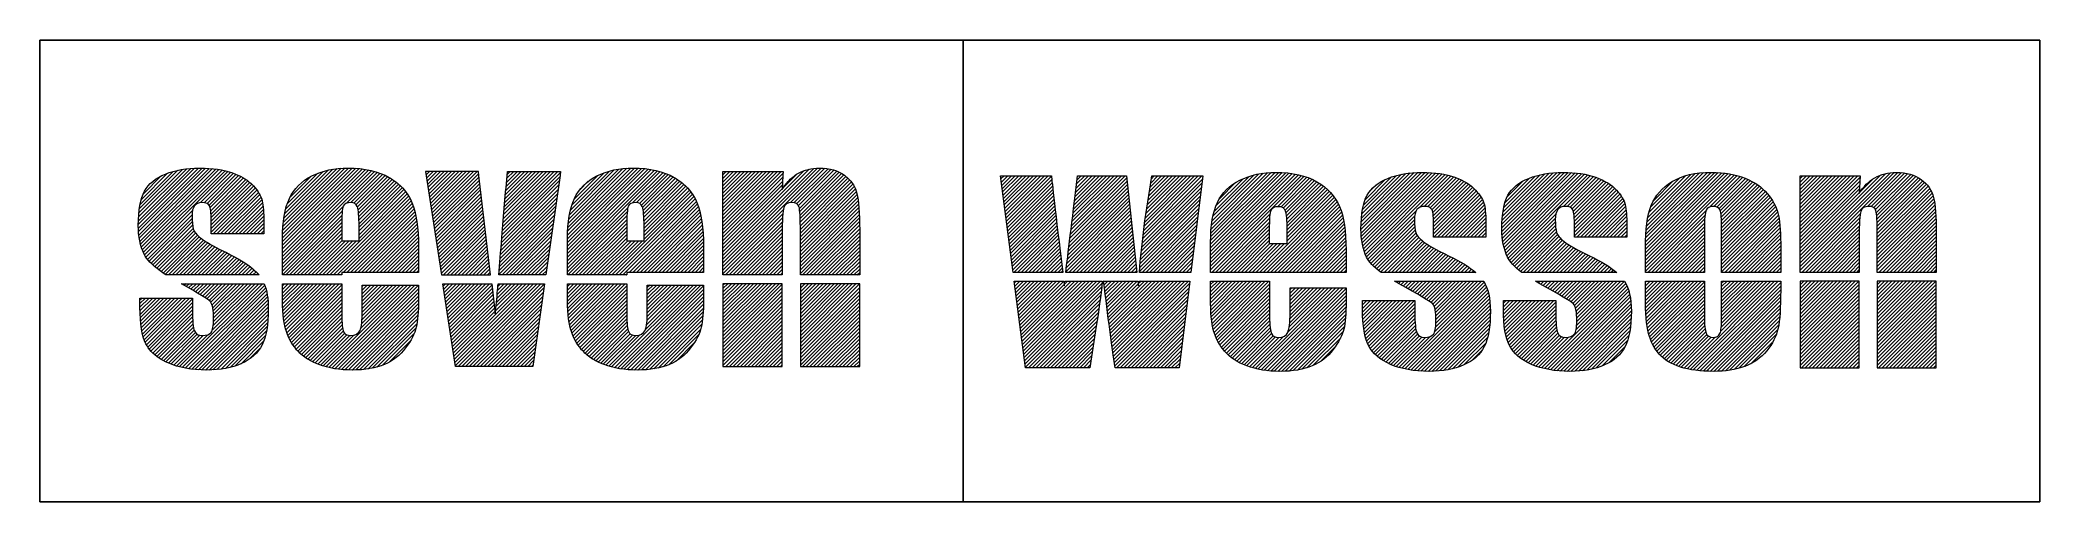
# Model space of a CAD drawing. Header units: inches. Extents: x 11.9 to 36, y 3.9 to 9.5.
import ezdxf

# ---------------------------------------------------------------- set-up
doc = ezdxf.new("R2010")
doc.units = ezdxf.units.IN
doc.header["$MEASUREMENT"] = 0
doc.layers.add('Layer 1', color=7, linetype='Continuous')

msp = doc.modelspace()

# ---------------------------------------------------------------- hatches: boundary and pattern name
h = msp.add_hatch()
h.set_pattern_fill('ANSI31', color=256, scale=0.25, style=0)
edge = h.paths.add_edge_path()
edge.add_spline(control_points=[(13.588, 6.566), (13.797, 6.449), (13.914, 6.377), (13.938, 6.351), (13.939, 6.35), (13.94, 6.348), (13.941, 6.347), (13.965, 6.316), (13.977, 6.248), (13.977, 6.141), (13.977, 6.059), (13.967, 6.006), (13.947, 5.98), (13.927, 5.955), (13.892, 5.942), (13.841, 5.942), (13.83, 5.942), (13.821, 5.944), (13.812, 5.945), (13.781, 5.952), (13.759, 5.97), (13.746, 5.999), (13.73, 6.037), (13.722, 6.119), (13.722, 6.245), (13.722, 6.245), (13.722, 6.346), (13.722, 6.346), (13.722, 6.346), (13.722, 6.394), (13.722, 6.394), (13.722, 6.394), (13.089, 6.394), (13.089, 6.394), (13.089, 6.394), (13.089, 6.28), (13.089, 6.28), (13.089, 6.084), (13.113, 5.938), (13.161, 5.841), (13.194, 5.775), (13.247, 5.718), (13.319, 5.67), (13.352, 5.649), (13.387, 5.629), (13.428, 5.611), (13.557, 5.555), (13.712, 5.526), (13.894, 5.526), (14.058, 5.526), (14.198, 5.553), (14.314, 5.605), (14.431, 5.658), (14.514, 5.733), (14.563, 5.83), (14.613, 5.927), (14.637, 6.072), (14.637, 6.263), (14.637, 6.385), (14.621, 6.485), (14.588, 6.566), (14.588, 6.566), (13.588, 6.566), (13.588, 6.566)], knot_values=[0, 0, 0, 0, 1, 1, 1, 2, 2, 2, 3, 3, 3, 4, 4, 4, 5, 5, 5, 6, 6, 6, 7, 7, 7, 8, 8, 8, 9, 9, 9, 10, 10, 10, 11, 11, 11, 12, 12, 12, 13, 13, 13, 14, 14, 14, 15, 15, 15, 16, 16, 16, 17, 17, 17, 18, 18, 18, 19, 19, 19, 20, 20, 20, 21, 21, 21, 21], degree=3, periodic=1)
edge = h.paths.add_edge_path()
edge.add_spline(control_points=[(13.333, 6.722), (13.353, 6.705), (13.375, 6.689), (13.399, 6.672), (13.399, 6.672), (13.407, 6.672), (13.407, 6.672), (13.407, 6.672), (14.525, 6.672), (14.525, 6.672), (14.506, 6.696), (14.481, 6.721), (14.45, 6.746), (14.375, 6.808), (14.27, 6.873), (14.131, 6.941), (14.009, 7.001), (13.92, 7.05), (13.863, 7.087), (13.847, 7.098), (13.833, 7.107), (13.822, 7.116), (13.772, 7.156), (13.742, 7.193), (13.732, 7.226), (13.722, 7.26), (13.717, 7.313), (13.717, 7.385), (13.717, 7.438), (13.727, 7.478), (13.747, 7.504), (13.767, 7.531), (13.797, 7.544), (13.837, 7.544), (13.887, 7.544), (13.918, 7.53), (13.93, 7.501), (13.931, 7.499), (13.932, 7.496), (13.933, 7.494), (13.943, 7.462), (13.949, 7.396), (13.949, 7.295), (13.949, 7.295), (13.949, 7.167), (13.949, 7.167), (13.949, 7.167), (14.011, 7.167), (14.011, 7.167), (14.011, 7.167), (14.583, 7.167), (14.583, 7.167), (14.583, 7.167), (14.583, 7.304), (14.583, 7.304), (14.583, 7.422), (14.576, 7.508), (14.564, 7.564), (14.552, 7.619), (14.516, 7.679), (14.458, 7.744), (14.448, 7.756), (14.437, 7.766), (14.425, 7.777), (14.369, 7.827), (14.297, 7.868), (14.206, 7.901), (14.097, 7.94), (13.965, 7.96), (13.809, 7.96), (13.652, 7.96), (13.514, 7.936), (13.396, 7.888), (13.277, 7.839), (13.193, 7.771), (13.143, 7.681), (13.094, 7.592), (13.069, 7.454), (13.069, 7.266), (13.069, 7.134), (13.092, 7.02), (13.138, 6.924), (13.168, 6.861), (13.234, 6.794), (13.333, 6.722)], knot_values=[0, 0, 0, 0, 1, 1, 1, 2, 2, 2, 3, 3, 3, 4, 4, 4, 5, 5, 5, 6, 6, 6, 7, 7, 7, 8, 8, 8, 9, 9, 9, 10, 10, 10, 11, 11, 11, 12, 12, 12, 13, 13, 13, 14, 14, 14, 15, 15, 15, 16, 16, 16, 17, 17, 17, 18, 18, 18, 19, 19, 19, 20, 20, 20, 21, 21, 21, 22, 22, 22, 23, 23, 23, 24, 24, 24, 25, 25, 25, 26, 26, 26, 27, 27, 27, 28, 28, 28, 28], degree=3, periodic=1)
edge = h.paths.add_edge_path()
edge.add_spline(control_points=[(16.202, 7.77), (16.17, 7.798), (16.134, 7.823), (16.095, 7.846), (15.965, 7.922), (15.799, 7.96), (15.599, 7.96), (15.435, 7.96), (15.289, 7.929), (15.163, 7.866), (15.037, 7.802), (14.946, 7.712), (14.891, 7.593), (14.835, 7.474), (14.807, 7.312), (14.807, 7.107), (14.807, 7.107), (14.807, 6.672), (14.807, 6.672), (14.807, 6.672), (14.869, 6.672), (14.869, 6.672), (14.869, 6.672), (15.523, 6.672), (15.523, 6.672), (15.523, 6.672), (15.523, 6.702), (15.523, 6.702), (15.523, 6.702), (16.448, 6.702), (16.448, 6.702), (16.448, 6.702), (16.448, 7.013), (16.448, 7.013), (16.448, 7.241), (16.422, 7.418), (16.369, 7.543), (16.333, 7.631), (16.277, 7.707), (16.202, 7.77)], knot_values=[0, 0, 0, 0, 1, 1, 1, 2, 2, 2, 3, 3, 3, 4, 4, 4, 5, 5, 5, 6, 6, 6, 7, 7, 7, 8, 8, 8, 9, 9, 9, 10, 10, 10, 11, 11, 11, 12, 12, 12, 13, 13, 13, 13], degree=3, periodic=1)
edge = h.paths.add_edge_path()
edge.add_spline(control_points=[(15.77, 6.24), (15.77, 6.123), (15.761, 6.044), (15.743, 6.003), (15.725, 5.963), (15.688, 5.942), (15.634, 5.942), (15.624, 5.942), (15.614, 5.943), (15.606, 5.945), (15.577, 5.95), (15.557, 5.965), (15.545, 5.988), (15.53, 6.019), (15.523, 6.087), (15.523, 6.194), (15.523, 6.194), (15.523, 6.566), (15.523, 6.566), (15.523, 6.566), (14.869, 6.566), (14.869, 6.566), (14.869, 6.566), (14.807, 6.566), (14.807, 6.566), (14.807, 6.566), (14.807, 6.422), (14.807, 6.422), (14.807, 6.247), (14.82, 6.114), (14.845, 6.023), (14.869, 5.931), (14.914, 5.848), (14.978, 5.771), (15.01, 5.734), (15.048, 5.7), (15.093, 5.67), (15.138, 5.64), (15.19, 5.614), (15.248, 5.592), (15.364, 5.548), (15.497, 5.526), (15.648, 5.526), (15.804, 5.526), (15.933, 5.548), (16.037, 5.593), (16.14, 5.637), (16.225, 5.703), (16.293, 5.792), (16.36, 5.88), (16.402, 5.964), (16.421, 6.041), (16.439, 6.119), (16.448, 6.231), (16.448, 6.376), (16.448, 6.376), (16.448, 6.502), (16.448, 6.502), (16.448, 6.502), (16.448, 6.549), (16.448, 6.549), (16.448, 6.549), (15.77, 6.549), (15.77, 6.549), (15.77, 6.549), (15.77, 6.24), (15.77, 6.24)], knot_values=[0, 0, 0, 0, 1, 1, 1, 2, 2, 2, 3, 3, 3, 4, 4, 4, 5, 5, 5, 6, 6, 6, 7, 7, 7, 8, 8, 8, 9, 9, 9, 10, 10, 10, 11, 11, 11, 12, 12, 12, 13, 13, 13, 14, 14, 14, 15, 15, 15, 16, 16, 16, 17, 17, 17, 18, 18, 18, 19, 19, 19, 20, 20, 20, 21, 21, 21, 22, 22, 22, 22], degree=3, periodic=1)
h.paths.add_polyline_path([(17.318, 6.672), (17.177, 7.87), (17.172, 7.918), (16.533, 7.918), (16.724, 6.672), (16.778, 6.672)])
edge = h.paths.add_edge_path()
edge.add_spline(control_points=[(17.454, 7.124), (17.44, 6.95), (17.428, 6.8), (17.417, 6.672), (17.417, 6.672), (17.483, 6.672), (17.483, 6.672), (17.483, 6.672), (17.984, 6.672), (17.984, 6.672), (17.984, 6.672), (18.155, 7.87), (18.155, 7.87), (18.155, 7.87), (18.162, 7.918), (18.162, 7.918), (18.162, 7.918), (17.523, 7.918), (17.523, 7.918), (17.497, 7.662), (17.474, 7.397), (17.454, 7.124)], knot_values=[0, 0, 0, 0, 1, 1, 1, 2, 2, 2, 3, 3, 3, 4, 4, 4, 5, 5, 5, 6, 6, 6, 7, 7, 7, 7], degree=3, periodic=1)
edge = h.paths.add_edge_path()
edge.add_spline(control_points=[(17.408, 6.566), (17.405, 6.528), (17.402, 6.493), (17.399, 6.461), (17.388, 6.342), (17.38, 6.256), (17.373, 6.202), (17.373, 6.202), (17.331, 6.566), (17.331, 6.566), (17.331, 6.566), (16.795, 6.566), (16.795, 6.566), (16.795, 6.566), (16.74, 6.566), (16.74, 6.566), (16.74, 6.566), (16.893, 5.569), (16.893, 5.569), (16.893, 5.569), (16.947, 5.569), (16.947, 5.569), (16.947, 5.569), (17.827, 5.569), (17.827, 5.569), (17.827, 5.569), (17.969, 6.566), (17.969, 6.566), (17.969, 6.566), (17.474, 6.566), (17.474, 6.566), (17.474, 6.566), (17.408, 6.566), (17.408, 6.566)], knot_values=[0, 0, 0, 0, 1, 1, 1, 2, 2, 2, 3, 3, 3, 4, 4, 4, 5, 5, 5, 6, 6, 6, 7, 7, 7, 8, 8, 8, 9, 9, 9, 10, 10, 10, 11, 11, 11, 11], degree=3, periodic=1)
edge = h.paths.add_edge_path()
edge.add_spline(control_points=[(19.64, 7.77), (19.607, 7.798), (19.572, 7.823), (19.533, 7.846), (19.402, 7.922), (19.237, 7.96), (19.036, 7.96), (18.872, 7.96), (18.727, 7.929), (18.601, 7.866), (18.474, 7.802), (18.384, 7.712), (18.328, 7.593), (18.273, 7.474), (18.245, 7.312), (18.245, 7.107), (18.245, 7.107), (18.245, 6.672), (18.245, 6.672), (18.245, 6.672), (18.307, 6.672), (18.307, 6.672), (18.307, 6.672), (18.96, 6.672), (18.96, 6.672), (18.96, 6.672), (18.96, 6.702), (18.96, 6.702), (18.96, 6.702), (19.886, 6.702), (19.886, 6.702), (19.886, 6.702), (19.886, 7.013), (19.886, 7.013), (19.886, 7.241), (19.86, 7.418), (19.807, 7.543), (19.77, 7.631), (19.714, 7.707), (19.64, 7.77)], knot_values=[0, 0, 0, 0, 1, 1, 1, 2, 2, 2, 3, 3, 3, 4, 4, 4, 5, 5, 5, 6, 6, 6, 7, 7, 7, 8, 8, 8, 9, 9, 9, 10, 10, 10, 11, 11, 11, 12, 12, 12, 13, 13, 13, 13], degree=3, periodic=1)
edge = h.paths.add_edge_path()
edge.add_spline(control_points=[(19.208, 6.24), (19.208, 6.123), (19.199, 6.044), (19.18, 6.003), (19.162, 5.963), (19.126, 5.942), (19.072, 5.942), (19.061, 5.942), (19.052, 5.943), (19.043, 5.945), (19.015, 5.95), (18.995, 5.965), (18.983, 5.988), (18.968, 6.019), (18.96, 6.087), (18.96, 6.194), (18.96, 6.194), (18.96, 6.566), (18.96, 6.566), (18.96, 6.566), (18.307, 6.566), (18.307, 6.566), (18.307, 6.566), (18.245, 6.566), (18.245, 6.566), (18.245, 6.566), (18.245, 6.422), (18.245, 6.422), (18.245, 6.247), (18.257, 6.114), (18.282, 6.023), (18.307, 5.931), (18.351, 5.848), (18.416, 5.771), (18.448, 5.734), (18.486, 5.7), (18.53, 5.67), (18.576, 5.64), (18.627, 5.614), (18.686, 5.592), (18.801, 5.548), (18.935, 5.526), (19.086, 5.526), (19.242, 5.526), (19.371, 5.548), (19.474, 5.593), (19.578, 5.637), (19.663, 5.703), (19.73, 5.792), (19.797, 5.88), (19.84, 5.964), (19.858, 6.041), (19.877, 6.119), (19.886, 6.231), (19.886, 6.376), (19.886, 6.376), (19.886, 6.502), (19.886, 6.502), (19.886, 6.502), (19.886, 6.549), (19.886, 6.549), (19.886, 6.549), (19.208, 6.549), (19.208, 6.549), (19.208, 6.549), (19.208, 6.24), (19.208, 6.24)], knot_values=[0, 0, 0, 0, 1, 1, 1, 2, 2, 2, 3, 3, 3, 4, 4, 4, 5, 5, 5, 6, 6, 6, 7, 7, 7, 8, 8, 8, 9, 9, 9, 10, 10, 10, 11, 11, 11, 12, 12, 12, 13, 13, 13, 14, 14, 14, 15, 15, 15, 16, 16, 16, 17, 17, 17, 18, 18, 18, 19, 19, 19, 20, 20, 20, 21, 21, 21, 22, 22, 22, 22], degree=3, periodic=1)
h.paths.add_polyline_path([(20.119, 6.566), (20.119, 5.569), (20.181, 5.569), (20.835, 5.569), (20.835, 6.566), (20.181, 6.566)])
edge = h.paths.add_edge_path()
edge.add_spline(control_points=[(21.622, 7.843), (21.61, 7.854), (21.598, 7.864), (21.585, 7.873), (21.507, 7.931), (21.407, 7.96), (21.284, 7.96), (21.186, 7.96), (21.1, 7.939), (21.025, 7.895), (20.981, 7.87), (20.941, 7.837), (20.905, 7.797), (20.879, 7.768), (20.856, 7.737), (20.835, 7.701), (20.835, 7.701), (20.844, 7.87), (20.844, 7.87), (20.844, 7.87), (20.847, 7.918), (20.847, 7.918), (20.847, 7.918), (20.119, 7.918), (20.119, 7.918), (20.119, 7.918), (20.119, 6.672), (20.119, 6.672), (20.119, 6.672), (20.181, 6.672), (20.181, 6.672), (20.181, 6.672), (20.835, 6.672), (20.835, 6.672), (20.835, 6.672), (20.835, 7.157), (20.835, 7.157), (20.835, 7.334), (20.841, 7.442), (20.854, 7.483), (20.867, 7.524), (20.899, 7.544), (20.95, 7.544), (20.996, 7.544), (21.025, 7.527), (21.037, 7.494), (21.037, 7.493), (21.038, 7.492), (21.038, 7.491), (21.049, 7.456), (21.054, 7.357), (21.054, 7.196), (21.054, 7.196), (21.054, 6.672), (21.054, 6.672), (21.054, 6.672), (21.116, 6.672), (21.116, 6.672), (21.116, 6.672), (21.769, 6.672), (21.769, 6.672), (21.769, 6.672), (21.769, 7.215), (21.769, 7.215), (21.769, 7.42), (21.758, 7.567), (21.736, 7.655), (21.717, 7.728), (21.679, 7.791), (21.622, 7.843)], knot_values=[0, 0, 0, 0, 1, 1, 1, 2, 2, 2, 3, 3, 3, 4, 4, 4, 5, 5, 5, 6, 6, 6, 7, 7, 7, 8, 8, 8, 9, 9, 9, 10, 10, 10, 11, 11, 11, 12, 12, 12, 13, 13, 13, 14, 14, 14, 15, 15, 15, 16, 16, 16, 17, 17, 17, 18, 18, 18, 19, 19, 19, 20, 20, 20, 21, 21, 21, 22, 22, 22, 23, 23, 23, 23], degree=3, periodic=1)
h.paths.add_polyline_path([(21.054, 6.566), (21.054, 5.569), (21.116, 5.569), (21.769, 5.569), (21.769, 6.566), (21.116, 6.566)])
edge = h.paths.add_edge_path()
edge.add_spline(control_points=[(24.987, 7.866), (24.987, 7.866), (24.397, 7.866), (24.397, 7.866), (24.327, 7.297), (24.28, 6.91), (24.255, 6.703), (24.255, 6.703), (25.113, 6.703), (25.113, 6.703), (25.113, 6.703), (24.987, 7.866), (24.987, 7.866)], knot_values=[0, 0, 0, 0, 1, 1, 1, 2, 2, 2, 3, 3, 3, 4, 4, 4, 4], degree=3, periodic=1)
edge = h.paths.add_edge_path()
edge.add_spline(control_points=[(24.082, 7.866), (24.082, 7.866), (23.468, 7.866), (23.468, 7.866), (23.468, 7.866), (23.619, 6.703), (23.619, 6.703), (23.619, 6.703), (24.218, 6.703), (24.218, 6.703), (24.131, 7.422), (24.086, 7.81), (24.082, 7.866)], knot_values=[0, 0, 0, 0, 1, 1, 1, 2, 2, 2, 3, 3, 3, 4, 4, 4, 4], degree=3, periodic=1)
edge = h.paths.add_edge_path()
edge.add_spline(control_points=[(25.907, 7.866), (25.907, 7.866), (25.294, 7.866), (25.294, 7.866), (25.22, 7.437), (25.169, 7.05), (25.142, 6.703), (25.142, 6.703), (25.765, 6.703), (25.765, 6.703), (25.765, 6.703), (25.907, 7.866), (25.907, 7.866)], knot_values=[0, 0, 0, 0, 1, 1, 1, 2, 2, 2, 3, 3, 3, 4, 4, 4, 4], degree=3, periodic=1)
edge = h.paths.add_edge_path()
edge.add_spline(control_points=[(25.131, 6.541), (25.131, 6.541), (25.125, 6.597), (25.125, 6.597), (25.125, 6.597), (24.711, 6.597), (24.711, 6.597), (24.764, 6.168), (24.81, 5.82), (24.85, 5.552), (24.85, 5.552), (25.623, 5.552), (25.623, 5.552), (25.623, 5.552), (25.752, 6.597), (25.752, 6.597), (25.752, 6.597), (25.135, 6.597), (25.135, 6.597), (25.134, 6.578), (25.132, 6.559), (25.131, 6.541)], knot_values=[0, 0, 0, 0, 1, 1, 1, 2, 2, 2, 3, 3, 3, 4, 4, 4, 5, 5, 5, 6, 6, 6, 7, 7, 7, 7], degree=3, periodic=1)
edge = h.paths.add_edge_path()
edge.add_spline(control_points=[(24.237, 6.541), (24.235, 6.56), (24.233, 6.579), (24.23, 6.597), (24.23, 6.597), (23.633, 6.597), (23.633, 6.597), (23.633, 6.597), (23.77, 5.552), (23.77, 5.552), (23.77, 5.552), (24.544, 5.552), (24.544, 5.552), (24.544, 5.552), (24.623, 6.054), (24.623, 6.054), (24.653, 6.237), (24.676, 6.418), (24.695, 6.597), (24.695, 6.597), (24.243, 6.597), (24.243, 6.597), (24.24, 6.572), (24.238, 6.552), (24.237, 6.541)], knot_values=[0, 0, 0, 0, 1, 1, 1, 2, 2, 2, 3, 3, 3, 4, 4, 4, 5, 5, 5, 6, 6, 6, 7, 7, 7, 8, 8, 8, 8], degree=3, periodic=1)
edge = h.paths.add_edge_path()
edge.add_spline(control_points=[(28.872, 6.903), (28.717, 6.979), (28.615, 7.036), (28.565, 7.076), (28.515, 7.115), (28.485, 7.152), (28.475, 7.185), (28.465, 7.218), (28.46, 7.27), (28.46, 7.341), (28.46, 7.393), (28.47, 7.433), (28.49, 7.459), (28.51, 7.485), (28.54, 7.498), (28.58, 7.498), (28.629, 7.498), (28.66, 7.484), (28.672, 7.455), (28.685, 7.427), (28.691, 7.359), (28.691, 7.252), (28.691, 7.252), (28.691, 7.127), (28.691, 7.127), (28.691, 7.127), (29.322, 7.127), (29.322, 7.127), (29.322, 7.127), (29.322, 7.261), (29.322, 7.261), (29.322, 7.377), (29.316, 7.463), (29.303, 7.517), (29.291, 7.572), (29.256, 7.631), (29.197, 7.695), (29.139, 7.759), (29.056, 7.81), (28.947, 7.849), (28.838, 7.888), (28.707, 7.908), (28.551, 7.908), (28.395, 7.908), (28.258, 7.884), (28.14, 7.836), (28.022, 7.789), (27.938, 7.721), (27.889, 7.633), (27.839, 7.545), (27.815, 7.409), (27.815, 7.224), (27.815, 7.094), (27.838, 6.982), (27.883, 6.887), (27.911, 6.83), (27.969, 6.768), (28.057, 6.703), (28.057, 6.703), (29.2, 6.703), (29.2, 6.703), (29.125, 6.767), (29.016, 6.834), (28.872, 6.903)], knot_values=[0, 0, 0, 0, 1, 1, 1, 2, 2, 2, 3, 3, 3, 4, 4, 4, 5, 5, 5, 6, 6, 6, 7, 7, 7, 8, 8, 8, 9, 9, 9, 10, 10, 10, 11, 11, 11, 12, 12, 12, 13, 13, 13, 14, 14, 14, 15, 15, 15, 16, 16, 16, 17, 17, 17, 18, 18, 18, 19, 19, 19, 20, 20, 20, 21, 21, 21, 21], degree=3, periodic=1)
edge = h.paths.add_edge_path()
edge.add_spline(control_points=[(28.266, 6.57), (28.515, 6.433), (28.653, 6.351), (28.68, 6.323), (28.706, 6.295), (28.719, 6.226), (28.719, 6.115), (28.719, 6.035), (28.709, 5.982), (28.689, 5.957), (28.669, 5.932), (28.634, 5.92), (28.583, 5.92), (28.536, 5.92), (28.505, 5.938), (28.489, 5.976), (28.473, 6.013), (28.465, 6.094), (28.465, 6.218), (28.465, 6.218), (28.465, 6.365), (28.465, 6.365), (28.465, 6.365), (27.834, 6.365), (27.834, 6.365), (27.834, 6.365), (27.834, 6.253), (27.834, 6.253), (27.834, 6.06), (27.858, 5.916), (27.906, 5.82), (27.955, 5.725), (28.043, 5.65), (28.172, 5.594), (28.3, 5.538), (28.455, 5.51), (28.636, 5.51), (28.799, 5.51), (28.939, 5.536), (29.055, 5.588), (29.17, 5.639), (29.253, 5.713), (29.302, 5.809), (29.352, 5.905), (29.376, 6.047), (29.376, 6.236), (29.376, 6.39), (29.349, 6.51), (29.295, 6.597), (29.295, 6.597), (28.219, 6.597), (28.219, 6.597), (28.235, 6.588), (28.25, 6.579), (28.266, 6.57)], knot_values=[0, 0, 0, 0, 1, 1, 1, 2, 2, 2, 3, 3, 3, 4, 4, 4, 5, 5, 5, 6, 6, 6, 7, 7, 7, 8, 8, 8, 9, 9, 9, 10, 10, 10, 11, 11, 11, 12, 12, 12, 13, 13, 13, 14, 14, 14, 15, 15, 15, 16, 16, 16, 17, 17, 17, 18, 18, 18, 18], degree=3, periodic=1)
edge = h.paths.add_edge_path()
edge.add_spline(control_points=[(29.965, 6.57), (30.214, 6.433), (30.352, 6.351), (30.379, 6.323), (30.405, 6.295), (30.418, 6.226), (30.418, 6.115), (30.418, 6.035), (30.408, 5.982), (30.388, 5.957), (30.368, 5.932), (30.333, 5.92), (30.282, 5.92), (30.235, 5.92), (30.204, 5.938), (30.188, 5.976), (30.172, 6.013), (30.164, 6.094), (30.164, 6.218), (30.164, 6.218), (30.164, 6.365), (30.164, 6.365), (30.164, 6.365), (29.533, 6.365), (29.533, 6.365), (29.533, 6.365), (29.533, 6.253), (29.533, 6.253), (29.533, 6.06), (29.557, 5.916), (29.606, 5.82), (29.654, 5.725), (29.742, 5.65), (29.871, 5.594), (30, 5.538), (30.154, 5.51), (30.335, 5.51), (30.499, 5.51), (30.638, 5.536), (30.754, 5.588), (30.87, 5.639), (30.952, 5.713), (31.002, 5.809), (31.051, 5.905), (31.076, 6.047), (31.076, 6.236), (31.076, 6.39), (31.048, 6.51), (30.994, 6.597), (30.994, 6.597), (29.919, 6.597), (29.919, 6.597), (29.934, 6.588), (29.949, 6.579), (29.965, 6.57)], knot_values=[0, 0, 0, 0, 1, 1, 1, 2, 2, 2, 3, 3, 3, 4, 4, 4, 5, 5, 5, 6, 6, 6, 7, 7, 7, 8, 8, 8, 9, 9, 9, 10, 10, 10, 11, 11, 11, 12, 12, 12, 13, 13, 13, 14, 14, 14, 15, 15, 15, 16, 16, 16, 17, 17, 17, 18, 18, 18, 18], degree=3, periodic=1)
edge = h.paths.add_edge_path()
edge.add_spline(control_points=[(30.572, 6.903), (30.416, 6.979), (30.314, 7.036), (30.264, 7.076), (30.214, 7.115), (30.184, 7.152), (30.174, 7.185), (30.164, 7.218), (30.159, 7.27), (30.159, 7.341), (30.159, 7.393), (30.169, 7.433), (30.189, 7.459), (30.209, 7.485), (30.239, 7.498), (30.279, 7.498), (30.328, 7.498), (30.359, 7.484), (30.371, 7.455), (30.384, 7.427), (30.39, 7.359), (30.39, 7.252), (30.39, 7.252), (30.39, 7.127), (30.39, 7.127), (30.39, 7.127), (31.021, 7.127), (31.021, 7.127), (31.021, 7.127), (31.021, 7.261), (31.021, 7.261), (31.021, 7.377), (31.015, 7.463), (31.002, 7.517), (30.99, 7.572), (30.955, 7.631), (30.897, 7.695), (30.839, 7.759), (30.755, 7.81), (30.646, 7.849), (30.538, 7.888), (30.406, 7.908), (30.251, 7.908), (30.094, 7.908), (29.957, 7.884), (29.839, 7.836), (29.721, 7.789), (29.637, 7.721), (29.588, 7.633), (29.539, 7.545), (29.514, 7.409), (29.514, 7.224), (29.514, 7.094), (29.537, 6.982), (29.583, 6.887), (29.61, 6.83), (29.668, 6.768), (29.756, 6.703), (29.756, 6.703), (30.899, 6.703), (30.899, 6.703), (30.824, 6.767), (30.715, 6.834), (30.572, 6.903)], knot_values=[0, 0, 0, 0, 1, 1, 1, 2, 2, 2, 3, 3, 3, 4, 4, 4, 5, 5, 5, 6, 6, 6, 7, 7, 7, 8, 8, 8, 9, 9, 9, 10, 10, 10, 11, 11, 11, 12, 12, 12, 13, 13, 13, 14, 14, 14, 15, 15, 15, 16, 16, 16, 17, 17, 17, 18, 18, 18, 19, 19, 19, 20, 20, 20, 21, 21, 21, 21], degree=3, periodic=1)
edge = h.paths.add_edge_path()
edge.add_spline(control_points=[(31.957, 7.228), (31.957, 7.346), (31.964, 7.421), (31.978, 7.452), (31.992, 7.483), (32.02, 7.498), (32.063, 7.498), (32.105, 7.498), (32.133, 7.483), (32.146, 7.452), (32.159, 7.421), (32.165, 7.346), (32.165, 7.228), (32.165, 7.228), (32.165, 6.703), (32.165, 6.703), (32.165, 6.703), (32.877, 6.703), (32.877, 6.703), (32.877, 6.703), (32.877, 7.053), (32.877, 7.053), (32.877, 7.217), (32.866, 7.339), (32.843, 7.42), (32.82, 7.5), (32.777, 7.578), (32.715, 7.653), (32.653, 7.729), (32.564, 7.79), (32.45, 7.837), (32.335, 7.884), (32.198, 7.908), (32.038, 7.908), (31.848, 7.908), (31.691, 7.871), (31.569, 7.798), (31.447, 7.725), (31.362, 7.628), (31.315, 7.507), (31.268, 7.386), (31.245, 7.218), (31.245, 7.003), (31.245, 7.003), (31.245, 6.703), (31.245, 6.703), (31.245, 6.703), (31.957, 6.703), (31.957, 6.703), (31.957, 6.703), (31.957, 7.228), (31.957, 7.228)], knot_values=[0, 0, 0, 0, 1, 1, 1, 2, 2, 2, 3, 3, 3, 4, 4, 4, 5, 5, 5, 6, 6, 6, 7, 7, 7, 8, 8, 8, 9, 9, 9, 10, 10, 10, 11, 11, 11, 12, 12, 12, 13, 13, 13, 14, 14, 14, 15, 15, 15, 16, 16, 16, 17, 17, 17, 17], degree=3, periodic=1)
edge = h.paths.add_edge_path()
edge.add_spline(control_points=[(32.165, 6.161), (32.165, 6.061), (32.158, 5.995), (32.145, 5.965), (32.131, 5.935), (32.103, 5.92), (32.061, 5.92), (32.02, 5.92), (31.992, 5.936), (31.978, 5.97), (31.964, 6.003), (31.957, 6.074), (31.957, 6.183), (31.957, 6.183), (31.957, 6.597), (31.957, 6.597), (31.957, 6.597), (31.245, 6.597), (31.245, 6.597), (31.245, 6.597), (31.245, 6.41), (31.245, 6.41), (31.245, 6.213), (31.258, 6.066), (31.284, 5.968), (31.309, 5.87), (31.353, 5.786), (31.413, 5.717), (31.474, 5.648), (31.559, 5.596), (31.668, 5.562), (31.777, 5.527), (31.911, 5.51), (32.068, 5.51), (32.209, 5.51), (32.334, 5.53), (32.443, 5.57), (32.551, 5.61), (32.64, 5.673), (32.71, 5.757), (32.779, 5.841), (32.824, 5.932), (32.845, 6.029), (32.867, 6.126), (32.877, 6.279), (32.877, 6.487), (32.877, 6.487), (32.877, 6.597), (32.877, 6.597), (32.877, 6.597), (32.165, 6.597), (32.165, 6.597), (32.165, 6.597), (32.165, 6.161), (32.165, 6.161)], knot_values=[0, 0, 0, 0, 1, 1, 1, 2, 2, 2, 3, 3, 3, 4, 4, 4, 5, 5, 5, 6, 6, 6, 7, 7, 7, 8, 8, 8, 9, 9, 9, 10, 10, 10, 11, 11, 11, 12, 12, 12, 13, 13, 13, 14, 14, 14, 15, 15, 15, 16, 16, 16, 17, 17, 17, 18, 18, 18, 18], degree=3, periodic=1)
edge = h.paths.add_edge_path()
edge.add_spline(control_points=[(33.824, 7.116), (33.824, 7.29), (33.83, 7.398), (33.843, 7.438), (33.856, 7.478), (33.888, 7.498), (33.938, 7.498), (33.986, 7.498), (34.016, 7.481), (34.026, 7.446), (34.037, 7.411), (34.042, 7.314), (34.042, 7.154), (34.042, 7.154), (34.042, 6.703), (34.042, 6.703), (34.042, 6.703), (34.754, 6.703), (34.754, 6.703), (34.754, 6.703), (34.754, 7.174), (34.754, 7.174), (34.754, 7.376), (34.743, 7.52), (34.721, 7.607), (34.699, 7.694), (34.649, 7.765), (34.571, 7.822), (34.494, 7.879), (34.394, 7.908), (34.271, 7.908), (34.174, 7.908), (34.088, 7.887), (34.013, 7.844), (33.939, 7.802), (33.875, 7.738), (33.824, 7.653), (33.824, 7.653), (33.836, 7.866), (33.836, 7.866), (33.836, 7.866), (33.112, 7.866), (33.112, 7.866), (33.112, 7.866), (33.112, 6.703), (33.112, 6.703), (33.112, 6.703), (33.824, 6.703), (33.824, 6.703), (33.824, 6.703), (33.824, 7.116), (33.824, 7.116)], knot_values=[0, 0, 0, 0, 1, 1, 1, 2, 2, 2, 3, 3, 3, 4, 4, 4, 5, 5, 5, 6, 6, 6, 7, 7, 7, 8, 8, 8, 9, 9, 9, 10, 10, 10, 11, 11, 11, 12, 12, 12, 13, 13, 13, 14, 14, 14, 15, 15, 15, 16, 16, 16, 17, 17, 17, 17], degree=3, periodic=1)
h.paths.add_polyline_path([(33.112, 5.552), (33.824, 5.552), (33.824, 6.597), (33.112, 6.597)])
h.paths.add_polyline_path([(34.042, 5.552), (34.754, 5.552), (34.754, 6.597), (34.042, 6.597)])
edge = h.paths.add_edge_path(flags=16)
edge.add_spline(control_points=[(15.731, 7.084), (15.731, 7.084), (15.584, 7.084), (15.584, 7.084), (15.584, 7.084), (15.523, 7.084), (15.523, 7.084), (15.523, 7.084), (15.523, 7.256), (15.523, 7.256), (15.523, 7.388), (15.528, 7.469), (15.54, 7.499), (15.552, 7.529), (15.583, 7.544), (15.632, 7.544), (15.671, 7.544), (15.696, 7.527), (15.71, 7.495), (15.71, 7.493), (15.711, 7.493), (15.712, 7.491), (15.725, 7.456), (15.731, 7.377), (15.731, 7.256), (15.731, 7.256), (15.731, 7.084), (15.731, 7.084)], knot_values=[0, 0, 0, 0, 1, 1, 1, 2, 2, 2, 3, 3, 3, 4, 4, 4, 5, 5, 5, 6, 6, 6, 7, 7, 7, 8, 8, 8, 9, 9, 9, 9], degree=3, periodic=1)
edge = h.paths.add_edge_path(flags=16)
edge.add_spline(control_points=[(19.169, 7.084), (19.169, 7.084), (19.022, 7.084), (19.022, 7.084), (19.022, 7.084), (18.96, 7.084), (18.96, 7.084), (18.96, 7.084), (18.96, 7.256), (18.96, 7.256), (18.96, 7.388), (18.966, 7.469), (18.978, 7.499), (18.99, 7.529), (19.02, 7.544), (19.07, 7.544), (19.108, 7.544), (19.134, 7.527), (19.147, 7.495), (19.148, 7.493), (19.149, 7.493), (19.149, 7.491), (19.162, 7.456), (19.169, 7.377), (19.169, 7.256), (19.169, 7.256), (19.169, 7.084), (19.169, 7.084)], knot_values=[0, 0, 0, 0, 1, 1, 1, 2, 2, 2, 3, 3, 3, 4, 4, 4, 5, 5, 5, 6, 6, 6, 7, 7, 7, 8, 8, 8, 9, 9, 9, 9], degree=3, periodic=1)
h = msp.add_hatch()
h.set_pattern_fill('ANSI31', color=256, scale=0.25, style=0)
edge = h.paths.add_edge_path()
edge.add_spline(control_points=[(27.635, 6.975), (27.635, 7.199), (27.609, 7.373), (27.556, 7.497), (27.504, 7.621), (27.413, 7.72), (27.283, 7.795), (27.153, 7.87), (26.988, 7.908), (26.789, 7.908), (26.625, 7.908), (26.481, 7.877), (26.355, 7.814), (26.229, 7.752), (26.139, 7.663), (26.084, 7.546), (26.028, 7.429), (26.001, 7.27), (26.001, 7.067), (26.001, 7.067), (26.001, 6.703), (26.001, 6.703), (26.001, 6.703), (27.635, 6.703), (27.635, 6.703), (27.635, 6.703), (27.635, 6.975), (27.635, 6.975)], knot_values=[0, 0, 0, 0, 1, 1, 1, 2, 2, 2, 3, 3, 3, 4, 4, 4, 5, 5, 5, 6, 6, 6, 7, 7, 7, 8, 8, 8, 9, 9, 9, 9], degree=3, periodic=1)
edge = h.paths.add_edge_path()
edge.add_spline(control_points=[(26.001, 6.392), (26.001, 6.22), (26.013, 6.089), (26.038, 5.999), (26.063, 5.909), (26.107, 5.827), (26.171, 5.752), (26.235, 5.677), (26.324, 5.618), (26.44, 5.575), (26.555, 5.532), (26.688, 5.51), (26.838, 5.51), (26.993, 5.51), (27.122, 5.532), (27.225, 5.575), (27.328, 5.619), (27.413, 5.684), (27.48, 5.772), (27.547, 5.859), (27.589, 5.941), (27.608, 6.018), (27.626, 6.094), (27.635, 6.204), (27.635, 6.347), (27.635, 6.347), (27.635, 6.518), (27.635, 6.518), (27.635, 6.518), (26.96, 6.518), (26.96, 6.518), (26.96, 6.518), (26.96, 6.213), (26.96, 6.213), (26.96, 6.098), (26.951, 6.02), (26.932, 5.98), (26.914, 5.94), (26.878, 5.92), (26.824, 5.92), (26.78, 5.92), (26.751, 5.935), (26.736, 5.965), (26.721, 5.995), (26.713, 6.063), (26.713, 6.168), (26.713, 6.168), (26.713, 6.597), (26.713, 6.597), (26.713, 6.597), (26.001, 6.597), (26.001, 6.597), (26.001, 6.597), (26.001, 6.392), (26.001, 6.392)], knot_values=[0, 0, 0, 0, 1, 1, 1, 2, 2, 2, 3, 3, 3, 4, 4, 4, 5, 5, 5, 6, 6, 6, 7, 7, 7, 8, 8, 8, 9, 9, 9, 10, 10, 10, 11, 11, 11, 12, 12, 12, 13, 13, 13, 14, 14, 14, 15, 15, 15, 16, 16, 16, 17, 17, 17, 18, 18, 18, 18], degree=3, periodic=1)
edge = h.paths.add_edge_path(flags=16)
edge.add_spline(control_points=[(26.822, 7.498), (26.773, 7.498), (26.742, 7.483), (26.731, 7.454), (26.719, 7.424), (26.713, 7.344), (26.713, 7.214), (26.713, 7.214), (26.713, 7.045), (26.713, 7.045), (26.713, 7.045), (26.921, 7.045), (26.921, 7.045), (26.921, 7.045), (26.921, 7.214), (26.921, 7.214), (26.921, 7.333), (26.915, 7.411), (26.902, 7.446), (26.889, 7.481), (26.862, 7.498), (26.822, 7.498)], knot_values=[0, 0, 0, 0, 1, 1, 1, 2, 2, 2, 3, 3, 3, 4, 4, 4, 5, 5, 5, 6, 6, 6, 7, 7, 7, 7], degree=3, periodic=1)

# ---------------------------------------------------------------- linework, layer by layer
for p, q in [((11.883, 9.503), (11.883, 3.936)), ((23.017, 9.503), (11.883, 9.503)), ((23.017, 3.936), (23.017, 9.503)), ((36.004, 9.503), (23.017, 9.503)), ((36.004, 3.936), (36.004, 9.503)), ((11.883, 3.936), (23.017, 3.936)), ((23.017, 3.936), (36.004, 3.936))]:
    msp.add_line(p, q)
at = {"layer": 'Layer 1', "lineweight": 0}
for points in [[(17.318, 6.672), (17.177, 7.87), (17.172, 7.918), (16.533, 7.918), (16.724, 6.672), (16.778, 6.672), (17.318, 6.672)], [(20.119, 6.566), (20.119, 5.569), (20.181, 5.569), (20.835, 5.569), (20.835, 6.566), (20.181, 6.566), (20.119, 6.566)], [(21.054, 6.566), (21.054, 5.569), (21.116, 5.569), (21.769, 5.569), (21.769, 6.566), (21.116, 6.566), (21.054, 6.566)], [(33.112, 5.552), (33.824, 5.552), (33.824, 6.597), (33.112, 6.597), (33.112, 5.552)], [(34.042, 5.552), (34.754, 5.552), (34.754, 6.597), (34.042, 6.597), (34.042, 5.552)]]:
    msp.add_lwpolyline(points, dxfattribs=at)
for points, knots in [([(13.333, 6.722), (13.353, 6.705), (13.375, 6.689), (13.399, 6.672), (13.399, 6.672), (13.407, 6.672), (13.407, 6.672), (13.407, 6.672), (14.525, 6.672), (14.525, 6.672), (14.506, 6.696), (14.481, 6.721), (14.45, 6.746), (14.375, 6.808), (14.27, 6.873), (14.131, 6.941), (14.009, 7.001), (13.92, 7.05), (13.863, 7.087), (13.847, 7.098), (13.833, 7.107), (13.822, 7.116), (13.772, 7.156), (13.742, 7.193), (13.732, 7.226), (13.722, 7.26), (13.717, 7.313), (13.717, 7.385), (13.717, 7.438), (13.727, 7.478), (13.747, 7.504), (13.767, 7.531), (13.797, 7.544), (13.837, 7.544), (13.887, 7.544), (13.918, 7.53), (13.93, 7.501), (13.931, 7.499), (13.932, 7.496), (13.933, 7.494), (13.943, 7.462), (13.949, 7.396), (13.949, 7.295), (13.949, 7.295), (13.949, 7.167), (13.949, 7.167), (13.949, 7.167), (14.011, 7.167), (14.011, 7.167), (14.011, 7.167), (14.583, 7.167), (14.583, 7.167), (14.583, 7.167), (14.583, 7.304), (14.583, 7.304), (14.583, 7.422), (14.576, 7.508), (14.564, 7.564), (14.552, 7.619), (14.516, 7.679), (14.458, 7.744), (14.448, 7.756), (14.437, 7.766), (14.425, 7.777), (14.369, 7.827), (14.297, 7.868), (14.206, 7.901), (14.097, 7.94), (13.965, 7.96), (13.809, 7.96), (13.652, 7.96), (13.514, 7.936), (13.396, 7.888), (13.277, 7.839), (13.193, 7.771), (13.143, 7.681), (13.094, 7.592), (13.069, 7.454), (13.069, 7.266), (13.069, 7.134), (13.092, 7.02), (13.138, 6.924), (13.168, 6.861), (13.234, 6.794), (13.333, 6.722)], [0, 0, 0, 0, 1, 1, 1, 2, 2, 2, 3, 3, 3, 4, 4, 4, 5, 5, 5, 6, 6, 6, 7, 7, 7, 8, 8, 8, 9, 9, 9, 10, 10, 10, 11, 11, 11, 12, 12, 12, 13, 13, 13, 14, 14, 14, 15, 15, 15, 16, 16, 16, 17, 17, 17, 18, 18, 18, 19, 19, 19, 20, 20, 20, 21, 21, 21, 22, 22, 22, 23, 23, 23, 24, 24, 24, 25, 25, 25, 26, 26, 26, 27, 27, 27, 28, 28, 28, 28]), ([(16.202, 7.77), (16.17, 7.798), (16.134, 7.823), (16.095, 7.846), (15.965, 7.922), (15.799, 7.96), (15.599, 7.96), (15.435, 7.96), (15.289, 7.929), (15.163, 7.866), (15.037, 7.802), (14.946, 7.712), (14.891, 7.593), (14.835, 7.474), (14.807, 7.312), (14.807, 7.107), (14.807, 7.107), (14.807, 6.672), (14.807, 6.672), (14.807, 6.672), (14.869, 6.672), (14.869, 6.672), (14.869, 6.672), (15.523, 6.672), (15.523, 6.672), (15.523, 6.672), (15.523, 6.702), (15.523, 6.702), (15.523, 6.702), (16.448, 6.702), (16.448, 6.702), (16.448, 6.702), (16.448, 7.013), (16.448, 7.013), (16.448, 7.241), (16.422, 7.418), (16.369, 7.543), (16.333, 7.631), (16.277, 7.707), (16.202, 7.77)], [0, 0, 0, 0, 1, 1, 1, 2, 2, 2, 3, 3, 3, 4, 4, 4, 5, 5, 5, 6, 6, 6, 7, 7, 7, 8, 8, 8, 9, 9, 9, 10, 10, 10, 11, 11, 11, 12, 12, 12, 13, 13, 13, 13]), ([(19.64, 7.77), (19.607, 7.798), (19.572, 7.823), (19.533, 7.846), (19.402, 7.922), (19.237, 7.96), (19.036, 7.96), (18.872, 7.96), (18.727, 7.929), (18.601, 7.866), (18.474, 7.802), (18.384, 7.712), (18.328, 7.593), (18.273, 7.474), (18.245, 7.312), (18.245, 7.107), (18.245, 7.107), (18.245, 6.672), (18.245, 6.672), (18.245, 6.672), (18.307, 6.672), (18.307, 6.672), (18.307, 6.672), (18.96, 6.672), (18.96, 6.672), (18.96, 6.672), (18.96, 6.702), (18.96, 6.702), (18.96, 6.702), (19.886, 6.702), (19.886, 6.702), (19.886, 6.702), (19.886, 7.013), (19.886, 7.013), (19.886, 7.241), (19.86, 7.418), (19.807, 7.543), (19.77, 7.631), (19.714, 7.707), (19.64, 7.77)], [0, 0, 0, 0, 1, 1, 1, 2, 2, 2, 3, 3, 3, 4, 4, 4, 5, 5, 5, 6, 6, 6, 7, 7, 7, 8, 8, 8, 9, 9, 9, 10, 10, 10, 11, 11, 11, 12, 12, 12, 13, 13, 13, 13]), ([(21.622, 7.843), (21.61, 7.854), (21.598, 7.864), (21.585, 7.873), (21.507, 7.931), (21.407, 7.96), (21.284, 7.96), (21.186, 7.96), (21.1, 7.939), (21.025, 7.895), (20.981, 7.87), (20.941, 7.837), (20.905, 7.797), (20.879, 7.768), (20.856, 7.737), (20.835, 7.701), (20.835, 7.701), (20.844, 7.87), (20.844, 7.87), (20.844, 7.87), (20.847, 7.918), (20.847, 7.918), (20.847, 7.918), (20.119, 7.918), (20.119, 7.918), (20.119, 7.918), (20.119, 6.672), (20.119, 6.672), (20.119, 6.672), (20.181, 6.672), (20.181, 6.672), (20.181, 6.672), (20.835, 6.672), (20.835, 6.672), (20.835, 6.672), (20.835, 7.157), (20.835, 7.157), (20.835, 7.334), (20.841, 7.442), (20.854, 7.483), (20.867, 7.524), (20.899, 7.544), (20.95, 7.544), (20.996, 7.544), (21.025, 7.527), (21.037, 7.494), (21.037, 7.493), (21.038, 7.492), (21.038, 7.491), (21.049, 7.456), (21.054, 7.357), (21.054, 7.196), (21.054, 7.196), (21.054, 6.672), (21.054, 6.672), (21.054, 6.672), (21.116, 6.672), (21.116, 6.672), (21.116, 6.672), (21.769, 6.672), (21.769, 6.672), (21.769, 6.672), (21.769, 7.215), (21.769, 7.215), (21.769, 7.42), (21.758, 7.567), (21.736, 7.655), (21.717, 7.728), (21.679, 7.791), (21.622, 7.843)], [0, 0, 0, 0, 1, 1, 1, 2, 2, 2, 3, 3, 3, 4, 4, 4, 5, 5, 5, 6, 6, 6, 7, 7, 7, 8, 8, 8, 9, 9, 9, 10, 10, 10, 11, 11, 11, 12, 12, 12, 13, 13, 13, 14, 14, 14, 15, 15, 15, 16, 16, 16, 17, 17, 17, 18, 18, 18, 19, 19, 19, 20, 20, 20, 21, 21, 21, 22, 22, 22, 23, 23, 23, 23]), ([(17.454, 7.124), (17.44, 6.95), (17.428, 6.8), (17.417, 6.672), (17.417, 6.672), (17.483, 6.672), (17.483, 6.672), (17.483, 6.672), (17.984, 6.672), (17.984, 6.672), (17.984, 6.672), (18.155, 7.87), (18.155, 7.87), (18.155, 7.87), (18.162, 7.918), (18.162, 7.918), (18.162, 7.918), (17.523, 7.918), (17.523, 7.918), (17.497, 7.662), (17.474, 7.397), (17.454, 7.124)], [0, 0, 0, 0, 1, 1, 1, 2, 2, 2, 3, 3, 3, 4, 4, 4, 5, 5, 5, 6, 6, 6, 7, 7, 7, 7]), ([(24.082, 7.866), (24.082, 7.866), (23.468, 7.866), (23.468, 7.866), (23.468, 7.866), (23.619, 6.703), (23.619, 6.703), (23.619, 6.703), (24.218, 6.703), (24.218, 6.703), (24.131, 7.422), (24.086, 7.81), (24.082, 7.866)], [0, 0, 0, 0, 1, 1, 1, 2, 2, 2, 3, 3, 3, 4, 4, 4, 4]), ([(24.987, 7.866), (24.987, 7.866), (24.397, 7.866), (24.397, 7.866), (24.327, 7.297), (24.28, 6.91), (24.255, 6.703), (24.255, 6.703), (25.113, 6.703), (25.113, 6.703), (25.113, 6.703), (24.987, 7.866), (24.987, 7.866)], [0, 0, 0, 0, 1, 1, 1, 2, 2, 2, 3, 3, 3, 4, 4, 4, 4]), ([(25.907, 7.866), (25.907, 7.866), (25.294, 7.866), (25.294, 7.866), (25.22, 7.437), (25.169, 7.05), (25.142, 6.703), (25.142, 6.703), (25.765, 6.703), (25.765, 6.703), (25.765, 6.703), (25.907, 7.866), (25.907, 7.866)], [0, 0, 0, 0, 1, 1, 1, 2, 2, 2, 3, 3, 3, 4, 4, 4, 4]), ([(27.635, 6.975), (27.635, 7.199), (27.609, 7.373), (27.556, 7.497), (27.504, 7.621), (27.413, 7.72), (27.283, 7.795), (27.153, 7.87), (26.988, 7.908), (26.789, 7.908), (26.625, 7.908), (26.481, 7.877), (26.355, 7.814), (26.229, 7.752), (26.139, 7.663), (26.084, 7.546), (26.028, 7.429), (26.001, 7.27), (26.001, 7.067), (26.001, 7.067), (26.001, 6.703), (26.001, 6.703), (26.001, 6.703), (27.635, 6.703), (27.635, 6.703), (27.635, 6.703), (27.635, 6.975), (27.635, 6.975)], [0, 0, 0, 0, 1, 1, 1, 2, 2, 2, 3, 3, 3, 4, 4, 4, 5, 5, 5, 6, 6, 6, 7, 7, 7, 8, 8, 8, 9, 9, 9, 9]), ([(28.872, 6.903), (28.717, 6.979), (28.615, 7.036), (28.565, 7.076), (28.515, 7.115), (28.485, 7.152), (28.475, 7.185), (28.465, 7.218), (28.46, 7.27), (28.46, 7.341), (28.46, 7.393), (28.47, 7.433), (28.49, 7.459), (28.51, 7.485), (28.54, 7.498), (28.58, 7.498), (28.629, 7.498), (28.66, 7.484), (28.672, 7.455), (28.685, 7.427), (28.691, 7.359), (28.691, 7.252), (28.691, 7.252), (28.691, 7.127), (28.691, 7.127), (28.691, 7.127), (29.322, 7.127), (29.322, 7.127), (29.322, 7.127), (29.322, 7.261), (29.322, 7.261), (29.322, 7.377), (29.316, 7.463), (29.303, 7.517), (29.291, 7.572), (29.256, 7.631), (29.197, 7.695), (29.139, 7.759), (29.056, 7.81), (28.947, 7.849), (28.838, 7.888), (28.707, 7.908), (28.551, 7.908), (28.395, 7.908), (28.258, 7.884), (28.14, 7.836), (28.022, 7.789), (27.938, 7.721), (27.889, 7.633), (27.839, 7.545), (27.815, 7.409), (27.815, 7.224), (27.815, 7.094), (27.838, 6.982), (27.883, 6.887), (27.911, 6.83), (27.969, 6.768), (28.057, 6.703), (28.057, 6.703), (29.2, 6.703), (29.2, 6.703), (29.125, 6.767), (29.016, 6.834), (28.872, 6.903)], [0, 0, 0, 0, 1, 1, 1, 2, 2, 2, 3, 3, 3, 4, 4, 4, 5, 5, 5, 6, 6, 6, 7, 7, 7, 8, 8, 8, 9, 9, 9, 10, 10, 10, 11, 11, 11, 12, 12, 12, 13, 13, 13, 14, 14, 14, 15, 15, 15, 16, 16, 16, 17, 17, 17, 18, 18, 18, 19, 19, 19, 20, 20, 20, 21, 21, 21, 21]), ([(30.572, 6.903), (30.416, 6.979), (30.314, 7.036), (30.264, 7.076), (30.214, 7.115), (30.184, 7.152), (30.174, 7.185), (30.164, 7.218), (30.159, 7.27), (30.159, 7.341), (30.159, 7.393), (30.169, 7.433), (30.189, 7.459), (30.209, 7.485), (30.239, 7.498), (30.279, 7.498), (30.328, 7.498), (30.359, 7.484), (30.371, 7.455), (30.384, 7.427), (30.39, 7.359), (30.39, 7.252), (30.39, 7.252), (30.39, 7.127), (30.39, 7.127), (30.39, 7.127), (31.021, 7.127), (31.021, 7.127), (31.021, 7.127), (31.021, 7.261), (31.021, 7.261), (31.021, 7.377), (31.015, 7.463), (31.002, 7.517), (30.99, 7.572), (30.955, 7.631), (30.897, 7.695), (30.839, 7.759), (30.755, 7.81), (30.646, 7.849), (30.538, 7.888), (30.406, 7.908), (30.251, 7.908), (30.094, 7.908), (29.957, 7.884), (29.839, 7.836), (29.721, 7.789), (29.637, 7.721), (29.588, 7.633), (29.539, 7.545), (29.514, 7.409), (29.514, 7.224), (29.514, 7.094), (29.537, 6.982), (29.583, 6.887), (29.61, 6.83), (29.668, 6.768), (29.756, 6.703), (29.756, 6.703), (30.899, 6.703), (30.899, 6.703), (30.824, 6.767), (30.715, 6.834), (30.572, 6.903)], [0, 0, 0, 0, 1, 1, 1, 2, 2, 2, 3, 3, 3, 4, 4, 4, 5, 5, 5, 6, 6, 6, 7, 7, 7, 8, 8, 8, 9, 9, 9, 10, 10, 10, 11, 11, 11, 12, 12, 12, 13, 13, 13, 14, 14, 14, 15, 15, 15, 16, 16, 16, 17, 17, 17, 18, 18, 18, 19, 19, 19, 20, 20, 20, 21, 21, 21, 21]), ([(31.957, 7.228), (31.957, 7.346), (31.964, 7.421), (31.978, 7.452), (31.992, 7.483), (32.02, 7.498), (32.063, 7.498), (32.105, 7.498), (32.133, 7.483), (32.146, 7.452), (32.159, 7.421), (32.165, 7.346), (32.165, 7.228), (32.165, 7.228), (32.165, 6.703), (32.165, 6.703), (32.165, 6.703), (32.877, 6.703), (32.877, 6.703), (32.877, 6.703), (32.877, 7.053), (32.877, 7.053), (32.877, 7.217), (32.866, 7.339), (32.843, 7.42), (32.82, 7.5), (32.777, 7.578), (32.715, 7.653), (32.653, 7.729), (32.564, 7.79), (32.45, 7.837), (32.335, 7.884), (32.198, 7.908), (32.038, 7.908), (31.848, 7.908), (31.691, 7.871), (31.569, 7.798), (31.447, 7.725), (31.362, 7.628), (31.315, 7.507), (31.268, 7.386), (31.245, 7.218), (31.245, 7.003), (31.245, 7.003), (31.245, 6.703), (31.245, 6.703), (31.245, 6.703), (31.957, 6.703), (31.957, 6.703), (31.957, 6.703), (31.957, 7.228), (31.957, 7.228)], [0, 0, 0, 0, 1, 1, 1, 2, 2, 2, 3, 3, 3, 4, 4, 4, 5, 5, 5, 6, 6, 6, 7, 7, 7, 8, 8, 8, 9, 9, 9, 10, 10, 10, 11, 11, 11, 12, 12, 12, 13, 13, 13, 14, 14, 14, 15, 15, 15, 16, 16, 16, 17, 17, 17, 17]), ([(33.824, 7.116), (33.824, 7.29), (33.83, 7.398), (33.843, 7.438), (33.856, 7.478), (33.888, 7.498), (33.938, 7.498), (33.986, 7.498), (34.016, 7.481), (34.026, 7.446), (34.037, 7.411), (34.042, 7.314), (34.042, 7.154), (34.042, 7.154), (34.042, 6.703), (34.042, 6.703), (34.042, 6.703), (34.754, 6.703), (34.754, 6.703), (34.754, 6.703), (34.754, 7.174), (34.754, 7.174), (34.754, 7.376), (34.743, 7.52), (34.721, 7.607), (34.699, 7.694), (34.649, 7.765), (34.571, 7.822), (34.494, 7.879), (34.394, 7.908), (34.271, 7.908), (34.174, 7.908), (34.088, 7.887), (34.013, 7.844), (33.939, 7.802), (33.875, 7.738), (33.824, 7.653), (33.824, 7.653), (33.836, 7.866), (33.836, 7.866), (33.836, 7.866), (33.112, 7.866), (33.112, 7.866), (33.112, 7.866), (33.112, 6.703), (33.112, 6.703), (33.112, 6.703), (33.824, 6.703), (33.824, 6.703), (33.824, 6.703), (33.824, 7.116), (33.824, 7.116)], [0, 0, 0, 0, 1, 1, 1, 2, 2, 2, 3, 3, 3, 4, 4, 4, 5, 5, 5, 6, 6, 6, 7, 7, 7, 8, 8, 8, 9, 9, 9, 10, 10, 10, 11, 11, 11, 12, 12, 12, 13, 13, 13, 14, 14, 14, 15, 15, 15, 16, 16, 16, 17, 17, 17, 17]), ([(15.731, 7.084), (15.731, 7.084), (15.584, 7.084), (15.584, 7.084), (15.584, 7.084), (15.523, 7.084), (15.523, 7.084), (15.523, 7.084), (15.523, 7.256), (15.523, 7.256), (15.523, 7.388), (15.528, 7.469), (15.54, 7.499), (15.552, 7.529), (15.583, 7.544), (15.632, 7.544), (15.671, 7.544), (15.696, 7.527), (15.71, 7.495), (15.71, 7.493), (15.711, 7.493), (15.712, 7.491), (15.725, 7.456), (15.731, 7.377), (15.731, 7.256), (15.731, 7.256), (15.731, 7.084), (15.731, 7.084)], [0, 0, 0, 0, 1, 1, 1, 2, 2, 2, 3, 3, 3, 4, 4, 4, 5, 5, 5, 6, 6, 6, 7, 7, 7, 8, 8, 8, 9, 9, 9, 9]), ([(19.169, 7.084), (19.169, 7.084), (19.022, 7.084), (19.022, 7.084), (19.022, 7.084), (18.96, 7.084), (18.96, 7.084), (18.96, 7.084), (18.96, 7.256), (18.96, 7.256), (18.96, 7.388), (18.966, 7.469), (18.978, 7.499), (18.99, 7.529), (19.02, 7.544), (19.07, 7.544), (19.108, 7.544), (19.134, 7.527), (19.147, 7.495), (19.148, 7.493), (19.149, 7.493), (19.149, 7.491), (19.162, 7.456), (19.169, 7.377), (19.169, 7.256), (19.169, 7.256), (19.169, 7.084), (19.169, 7.084)], [0, 0, 0, 0, 1, 1, 1, 2, 2, 2, 3, 3, 3, 4, 4, 4, 5, 5, 5, 6, 6, 6, 7, 7, 7, 8, 8, 8, 9, 9, 9, 9]), ([(26.822, 7.498), (26.773, 7.498), (26.742, 7.483), (26.731, 7.454), (26.719, 7.424), (26.713, 7.344), (26.713, 7.214), (26.713, 7.214), (26.713, 7.045), (26.713, 7.045), (26.713, 7.045), (26.921, 7.045), (26.921, 7.045), (26.921, 7.045), (26.921, 7.214), (26.921, 7.214), (26.921, 7.333), (26.915, 7.411), (26.902, 7.446), (26.889, 7.481), (26.862, 7.498), (26.822, 7.498)], [0, 0, 0, 0, 1, 1, 1, 2, 2, 2, 3, 3, 3, 4, 4, 4, 5, 5, 5, 6, 6, 6, 7, 7, 7, 7]), ([(13.588, 6.566), (13.797, 6.449), (13.914, 6.377), (13.938, 6.351), (13.939, 6.35), (13.94, 6.348), (13.941, 6.347), (13.965, 6.316), (13.977, 6.248), (13.977, 6.141), (13.977, 6.059), (13.967, 6.006), (13.947, 5.98), (13.927, 5.955), (13.892, 5.942), (13.841, 5.942), (13.83, 5.942), (13.821, 5.944), (13.812, 5.945), (13.781, 5.952), (13.759, 5.97), (13.746, 5.999), (13.73, 6.037), (13.722, 6.119), (13.722, 6.245), (13.722, 6.245), (13.722, 6.346), (13.722, 6.346), (13.722, 6.346), (13.722, 6.394), (13.722, 6.394), (13.722, 6.394), (13.089, 6.394), (13.089, 6.394), (13.089, 6.394), (13.089, 6.28), (13.089, 6.28), (13.089, 6.084), (13.113, 5.938), (13.161, 5.841), (13.194, 5.775), (13.247, 5.718), (13.319, 5.67), (13.352, 5.649), (13.387, 5.629), (13.428, 5.611), (13.557, 5.555), (13.712, 5.526), (13.894, 5.526), (14.058, 5.526), (14.198, 5.553), (14.314, 5.605), (14.431, 5.658), (14.514, 5.733), (14.563, 5.83), (14.613, 5.927), (14.637, 6.072), (14.637, 6.263), (14.637, 6.385), (14.621, 6.485), (14.588, 6.566), (14.588, 6.566), (13.588, 6.566), (13.588, 6.566)], [0, 0, 0, 0, 1, 1, 1, 2, 2, 2, 3, 3, 3, 4, 4, 4, 5, 5, 5, 6, 6, 6, 7, 7, 7, 8, 8, 8, 9, 9, 9, 10, 10, 10, 11, 11, 11, 12, 12, 12, 13, 13, 13, 14, 14, 14, 15, 15, 15, 16, 16, 16, 17, 17, 17, 18, 18, 18, 19, 19, 19, 20, 20, 20, 21, 21, 21, 21]), ([(15.77, 6.24), (15.77, 6.123), (15.761, 6.044), (15.743, 6.003), (15.725, 5.963), (15.688, 5.942), (15.634, 5.942), (15.624, 5.942), (15.614, 5.943), (15.606, 5.945), (15.577, 5.95), (15.557, 5.965), (15.545, 5.988), (15.53, 6.019), (15.523, 6.087), (15.523, 6.194), (15.523, 6.194), (15.523, 6.566), (15.523, 6.566), (15.523, 6.566), (14.869, 6.566), (14.869, 6.566), (14.869, 6.566), (14.807, 6.566), (14.807, 6.566), (14.807, 6.566), (14.807, 6.422), (14.807, 6.422), (14.807, 6.247), (14.82, 6.114), (14.845, 6.023), (14.869, 5.931), (14.914, 5.848), (14.978, 5.771), (15.01, 5.734), (15.048, 5.7), (15.093, 5.67), (15.138, 5.64), (15.19, 5.614), (15.248, 5.592), (15.364, 5.548), (15.497, 5.526), (15.648, 5.526), (15.804, 5.526), (15.933, 5.548), (16.037, 5.593), (16.14, 5.637), (16.225, 5.703), (16.293, 5.792), (16.36, 5.88), (16.402, 5.964), (16.421, 6.041), (16.439, 6.119), (16.448, 6.231), (16.448, 6.376), (16.448, 6.376), (16.448, 6.502), (16.448, 6.502), (16.448, 6.502), (16.448, 6.549), (16.448, 6.549), (16.448, 6.549), (15.77, 6.549), (15.77, 6.549), (15.77, 6.549), (15.77, 6.24), (15.77, 6.24)], [0, 0, 0, 0, 1, 1, 1, 2, 2, 2, 3, 3, 3, 4, 4, 4, 5, 5, 5, 6, 6, 6, 7, 7, 7, 8, 8, 8, 9, 9, 9, 10, 10, 10, 11, 11, 11, 12, 12, 12, 13, 13, 13, 14, 14, 14, 15, 15, 15, 16, 16, 16, 17, 17, 17, 18, 18, 18, 19, 19, 19, 20, 20, 20, 21, 21, 21, 22, 22, 22, 22]), ([(17.408, 6.566), (17.405, 6.528), (17.402, 6.493), (17.399, 6.461), (17.388, 6.342), (17.38, 6.256), (17.373, 6.202), (17.373, 6.202), (17.331, 6.566), (17.331, 6.566), (17.331, 6.566), (16.795, 6.566), (16.795, 6.566), (16.795, 6.566), (16.74, 6.566), (16.74, 6.566), (16.74, 6.566), (16.893, 5.569), (16.893, 5.569), (16.893, 5.569), (16.947, 5.569), (16.947, 5.569), (16.947, 5.569), (17.827, 5.569), (17.827, 5.569), (17.827, 5.569), (17.969, 6.566), (17.969, 6.566), (17.969, 6.566), (17.474, 6.566), (17.474, 6.566), (17.474, 6.566), (17.408, 6.566), (17.408, 6.566)], [0, 0, 0, 0, 1, 1, 1, 2, 2, 2, 3, 3, 3, 4, 4, 4, 5, 5, 5, 6, 6, 6, 7, 7, 7, 8, 8, 8, 9, 9, 9, 10, 10, 10, 11, 11, 11, 11]), ([(19.208, 6.24), (19.208, 6.123), (19.199, 6.044), (19.18, 6.003), (19.162, 5.963), (19.126, 5.942), (19.072, 5.942), (19.061, 5.942), (19.052, 5.943), (19.043, 5.945), (19.015, 5.95), (18.995, 5.965), (18.983, 5.988), (18.968, 6.019), (18.96, 6.087), (18.96, 6.194), (18.96, 6.194), (18.96, 6.566), (18.96, 6.566), (18.96, 6.566), (18.307, 6.566), (18.307, 6.566), (18.307, 6.566), (18.245, 6.566), (18.245, 6.566), (18.245, 6.566), (18.245, 6.422), (18.245, 6.422), (18.245, 6.247), (18.257, 6.114), (18.282, 6.023), (18.307, 5.931), (18.351, 5.848), (18.416, 5.771), (18.448, 5.734), (18.486, 5.7), (18.53, 5.67), (18.576, 5.64), (18.627, 5.614), (18.686, 5.592), (18.801, 5.548), (18.935, 5.526), (19.086, 5.526), (19.242, 5.526), (19.371, 5.548), (19.474, 5.593), (19.578, 5.637), (19.663, 5.703), (19.73, 5.792), (19.797, 5.88), (19.84, 5.964), (19.858, 6.041), (19.877, 6.119), (19.886, 6.231), (19.886, 6.376), (19.886, 6.376), (19.886, 6.502), (19.886, 6.502), (19.886, 6.502), (19.886, 6.549), (19.886, 6.549), (19.886, 6.549), (19.208, 6.549), (19.208, 6.549), (19.208, 6.549), (19.208, 6.24), (19.208, 6.24)], [0, 0, 0, 0, 1, 1, 1, 2, 2, 2, 3, 3, 3, 4, 4, 4, 5, 5, 5, 6, 6, 6, 7, 7, 7, 8, 8, 8, 9, 9, 9, 10, 10, 10, 11, 11, 11, 12, 12, 12, 13, 13, 13, 14, 14, 14, 15, 15, 15, 16, 16, 16, 17, 17, 17, 18, 18, 18, 19, 19, 19, 20, 20, 20, 21, 21, 21, 22, 22, 22, 22]), ([(24.237, 6.541), (24.235, 6.56), (24.233, 6.579), (24.23, 6.597), (24.23, 6.597), (23.633, 6.597), (23.633, 6.597), (23.633, 6.597), (23.77, 5.552), (23.77, 5.552), (23.77, 5.552), (24.544, 5.552), (24.544, 5.552), (24.544, 5.552), (24.623, 6.054), (24.623, 6.054), (24.653, 6.237), (24.676, 6.418), (24.695, 6.597), (24.695, 6.597), (24.243, 6.597), (24.243, 6.597), (24.24, 6.572), (24.238, 6.552), (24.237, 6.541)], [0, 0, 0, 0, 1, 1, 1, 2, 2, 2, 3, 3, 3, 4, 4, 4, 5, 5, 5, 6, 6, 6, 7, 7, 7, 8, 8, 8, 8]), ([(25.131, 6.541), (25.131, 6.541), (25.125, 6.597), (25.125, 6.597), (25.125, 6.597), (24.711, 6.597), (24.711, 6.597), (24.764, 6.168), (24.81, 5.82), (24.85, 5.552), (24.85, 5.552), (25.623, 5.552), (25.623, 5.552), (25.623, 5.552), (25.752, 6.597), (25.752, 6.597), (25.752, 6.597), (25.135, 6.597), (25.135, 6.597), (25.134, 6.578), (25.132, 6.559), (25.131, 6.541)], [0, 0, 0, 0, 1, 1, 1, 2, 2, 2, 3, 3, 3, 4, 4, 4, 5, 5, 5, 6, 6, 6, 7, 7, 7, 7]), ([(26.001, 6.392), (26.001, 6.22), (26.013, 6.089), (26.038, 5.999), (26.063, 5.909), (26.107, 5.827), (26.171, 5.752), (26.235, 5.677), (26.324, 5.618), (26.44, 5.575), (26.555, 5.532), (26.688, 5.51), (26.838, 5.51), (26.993, 5.51), (27.122, 5.532), (27.225, 5.575), (27.328, 5.619), (27.413, 5.684), (27.48, 5.772), (27.547, 5.859), (27.589, 5.941), (27.608, 6.018), (27.626, 6.094), (27.635, 6.204), (27.635, 6.347), (27.635, 6.347), (27.635, 6.518), (27.635, 6.518), (27.635, 6.518), (26.96, 6.518), (26.96, 6.518), (26.96, 6.518), (26.96, 6.213), (26.96, 6.213), (26.96, 6.098), (26.951, 6.02), (26.932, 5.98), (26.914, 5.94), (26.878, 5.92), (26.824, 5.92), (26.78, 5.92), (26.751, 5.935), (26.736, 5.965), (26.721, 5.995), (26.713, 6.063), (26.713, 6.168), (26.713, 6.168), (26.713, 6.597), (26.713, 6.597), (26.713, 6.597), (26.001, 6.597), (26.001, 6.597), (26.001, 6.597), (26.001, 6.392), (26.001, 6.392)], [0, 0, 0, 0, 1, 1, 1, 2, 2, 2, 3, 3, 3, 4, 4, 4, 5, 5, 5, 6, 6, 6, 7, 7, 7, 8, 8, 8, 9, 9, 9, 10, 10, 10, 11, 11, 11, 12, 12, 12, 13, 13, 13, 14, 14, 14, 15, 15, 15, 16, 16, 16, 17, 17, 17, 18, 18, 18, 18]), ([(28.266, 6.57), (28.515, 6.433), (28.653, 6.351), (28.68, 6.323), (28.706, 6.295), (28.719, 6.226), (28.719, 6.115), (28.719, 6.035), (28.709, 5.982), (28.689, 5.957), (28.669, 5.932), (28.634, 5.92), (28.583, 5.92), (28.536, 5.92), (28.505, 5.938), (28.489, 5.976), (28.473, 6.013), (28.465, 6.094), (28.465, 6.218), (28.465, 6.218), (28.465, 6.365), (28.465, 6.365), (28.465, 6.365), (27.834, 6.365), (27.834, 6.365), (27.834, 6.365), (27.834, 6.253), (27.834, 6.253), (27.834, 6.06), (27.858, 5.916), (27.906, 5.82), (27.955, 5.725), (28.043, 5.65), (28.172, 5.594), (28.3, 5.538), (28.455, 5.51), (28.636, 5.51), (28.799, 5.51), (28.939, 5.536), (29.055, 5.588), (29.17, 5.639), (29.253, 5.713), (29.302, 5.809), (29.352, 5.905), (29.376, 6.047), (29.376, 6.236), (29.376, 6.39), (29.349, 6.51), (29.295, 6.597), (29.295, 6.597), (28.219, 6.597), (28.219, 6.597), (28.235, 6.588), (28.25, 6.579), (28.266, 6.57)], [0, 0, 0, 0, 1, 1, 1, 2, 2, 2, 3, 3, 3, 4, 4, 4, 5, 5, 5, 6, 6, 6, 7, 7, 7, 8, 8, 8, 9, 9, 9, 10, 10, 10, 11, 11, 11, 12, 12, 12, 13, 13, 13, 14, 14, 14, 15, 15, 15, 16, 16, 16, 17, 17, 17, 18, 18, 18, 18]), ([(29.965, 6.57), (30.214, 6.433), (30.352, 6.351), (30.379, 6.323), (30.405, 6.295), (30.418, 6.226), (30.418, 6.115), (30.418, 6.035), (30.408, 5.982), (30.388, 5.957), (30.368, 5.932), (30.333, 5.92), (30.282, 5.92), (30.235, 5.92), (30.204, 5.938), (30.188, 5.976), (30.172, 6.013), (30.164, 6.094), (30.164, 6.218), (30.164, 6.218), (30.164, 6.365), (30.164, 6.365), (30.164, 6.365), (29.533, 6.365), (29.533, 6.365), (29.533, 6.365), (29.533, 6.253), (29.533, 6.253), (29.533, 6.06), (29.557, 5.916), (29.606, 5.82), (29.654, 5.725), (29.742, 5.65), (29.871, 5.594), (30, 5.538), (30.154, 5.51), (30.335, 5.51), (30.499, 5.51), (30.638, 5.536), (30.754, 5.588), (30.87, 5.639), (30.952, 5.713), (31.002, 5.809), (31.051, 5.905), (31.076, 6.047), (31.076, 6.236), (31.076, 6.39), (31.048, 6.51), (30.994, 6.597), (30.994, 6.597), (29.919, 6.597), (29.919, 6.597), (29.934, 6.588), (29.949, 6.579), (29.965, 6.57)], [0, 0, 0, 0, 1, 1, 1, 2, 2, 2, 3, 3, 3, 4, 4, 4, 5, 5, 5, 6, 6, 6, 7, 7, 7, 8, 8, 8, 9, 9, 9, 10, 10, 10, 11, 11, 11, 12, 12, 12, 13, 13, 13, 14, 14, 14, 15, 15, 15, 16, 16, 16, 17, 17, 17, 18, 18, 18, 18]), ([(32.165, 6.161), (32.165, 6.061), (32.158, 5.995), (32.145, 5.965), (32.131, 5.935), (32.103, 5.92), (32.061, 5.92), (32.02, 5.92), (31.992, 5.936), (31.978, 5.97), (31.964, 6.003), (31.957, 6.074), (31.957, 6.183), (31.957, 6.183), (31.957, 6.597), (31.957, 6.597), (31.957, 6.597), (31.245, 6.597), (31.245, 6.597), (31.245, 6.597), (31.245, 6.41), (31.245, 6.41), (31.245, 6.213), (31.258, 6.066), (31.284, 5.968), (31.309, 5.87), (31.353, 5.786), (31.413, 5.717), (31.474, 5.648), (31.559, 5.596), (31.668, 5.562), (31.777, 5.527), (31.911, 5.51), (32.068, 5.51), (32.209, 5.51), (32.334, 5.53), (32.443, 5.57), (32.551, 5.61), (32.64, 5.673), (32.71, 5.757), (32.779, 5.841), (32.824, 5.932), (32.845, 6.029), (32.867, 6.126), (32.877, 6.279), (32.877, 6.487), (32.877, 6.487), (32.877, 6.597), (32.877, 6.597), (32.877, 6.597), (32.165, 6.597), (32.165, 6.597), (32.165, 6.597), (32.165, 6.161), (32.165, 6.161)], [0, 0, 0, 0, 1, 1, 1, 2, 2, 2, 3, 3, 3, 4, 4, 4, 5, 5, 5, 6, 6, 6, 7, 7, 7, 8, 8, 8, 9, 9, 9, 10, 10, 10, 11, 11, 11, 12, 12, 12, 13, 13, 13, 14, 14, 14, 15, 15, 15, 16, 16, 16, 17, 17, 17, 18, 18, 18, 18])]:
    msp.add_open_spline(points, degree=3, knots=knots, dxfattribs=at)

doc.saveas('drawing.dxf')
